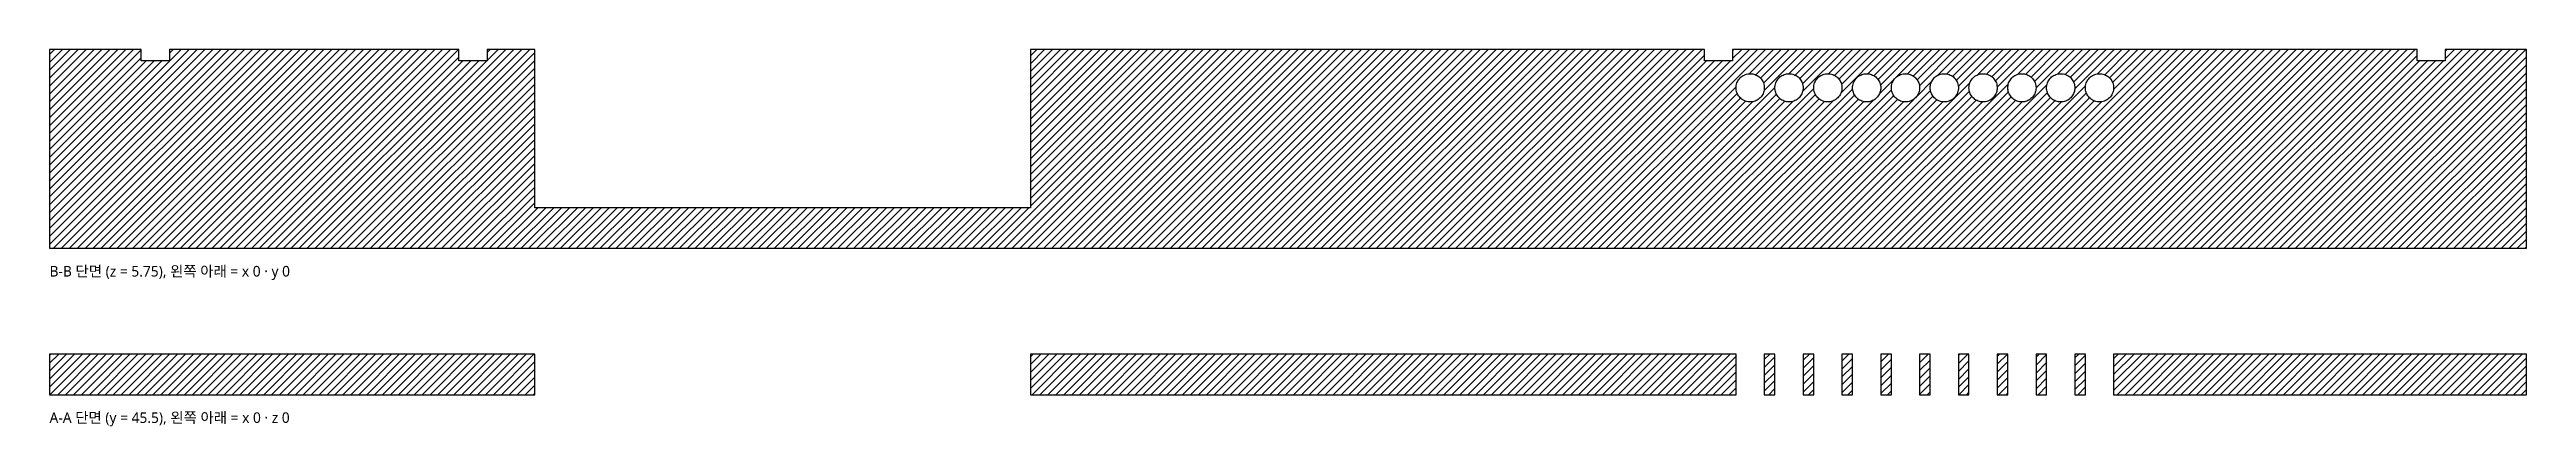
# Model space of a CAD drawing. Header units: millimetres. Extents: x -762 to 1530, y -106 to 118.
# Drawn here: x 828 to 1530, y -9 to 98 of the extents above; entities that cross this region are included whole.
import ezdxf

# ---------------------------------------------------------------- set-up
doc = ezdxf.new("R2010")
doc.units = ezdxf.units.MM
doc.layers.add('SECTION', color=5, linetype='CONTINUOUS', lineweight=25)
doc.layers.add('TEXT', color=7, linetype='CONTINUOUS', lineweight=18)
doc.styles.add('KR', font='malgun.ttf')

msp = doc.modelspace()

# ---------------------------------------------------------------- texts
at = {"layer": 'TEXT', "style": 'KR'}
for s, p in [('B-B 단면 (z = 5.75), 왼쪽 아래 = x 0 · y 0', (828.35, 33.5)), ('A-A 단면 (y = 45.5), 왼쪽 아래 = x 0 · z 0', (828.35, -8))]:
    msp.add_text(s, height=3, dxfattribs=at).set_placement(p)

# ---------------------------------------------------------------- hatches: boundary and pattern name
at = {"layer": 'SECTION'}
h = msp.add_hatch(dxfattribs=at)
h.set_pattern_fill('ANSI31', scale=0.5)
h.paths.add_polyline_path([(1310.001, 83.015), (1309.655, 83.061), (1309.315, 83.136), (1308.982, 83.241), (1308.66, 83.375), (1308.35, 83.536), (1308.056, 83.723), (1307.779, 83.936), (1307.522, 84.172), (1307.286, 84.429), (1307.073, 84.706), (1306.886, 85), (1306.725, 85.31), (1306.591, 85.632), (1306.486, 85.965), (1306.411, 86.305), (1306.365, 86.651), (1306.35, 87), (1306.365, 87.349), (1306.411, 87.695), (1306.486, 88.035), (1306.591, 88.368), (1306.725, 88.69), (1306.886, 89), (1307.073, 89.294), (1307.286, 89.571), (1307.522, 89.828), (1307.779, 90.064), (1308.056, 90.277), (1308.35, 90.464), (1308.66, 90.625), (1308.982, 90.759), (1309.315, 90.864), (1309.655, 90.939), (1310.001, 90.985), (1310.35, 91), (1310.699, 90.985), (1311.045, 90.939), (1311.385, 90.864), (1311.718, 90.759), (1312.04, 90.625), (1312.35, 90.464), (1312.644, 90.277), (1312.921, 90.064), (1313.178, 89.828), (1313.414, 89.571), (1313.627, 89.294), (1313.814, 89), (1313.975, 88.69), (1314.109, 88.368), (1314.214, 88.035), (1314.289, 87.695), (1314.335, 87.349), (1314.35, 87), (1314.335, 86.651), (1314.289, 86.305), (1314.214, 85.965), (1314.109, 85.632), (1313.975, 85.31), (1313.814, 85), (1313.627, 84.706), (1313.414, 84.429), (1313.178, 84.172), (1312.921, 83.936), (1312.644, 83.723), (1312.35, 83.536), (1312.04, 83.375), (1311.718, 83.241), (1311.385, 83.136), (1311.045, 83.061), (1310.699, 83.015), (1310.35, 83)])
h.paths.add_polyline_path([(1321.001, 83.015), (1320.655, 83.061), (1320.315, 83.136), (1319.982, 83.241), (1319.66, 83.375), (1319.35, 83.536), (1319.056, 83.723), (1318.779, 83.936), (1318.522, 84.172), (1318.286, 84.429), (1318.073, 84.706), (1317.886, 85), (1317.725, 85.31), (1317.591, 85.632), (1317.486, 85.965), (1317.411, 86.305), (1317.365, 86.651), (1317.35, 87), (1317.365, 87.349), (1317.411, 87.695), (1317.486, 88.035), (1317.591, 88.368), (1317.725, 88.69), (1317.886, 89), (1318.073, 89.294), (1318.286, 89.571), (1318.522, 89.828), (1318.779, 90.064), (1319.056, 90.277), (1319.35, 90.464), (1319.66, 90.625), (1319.982, 90.759), (1320.315, 90.864), (1320.655, 90.939), (1321.001, 90.985), (1321.35, 91), (1321.699, 90.985), (1322.045, 90.939), (1322.385, 90.864), (1322.718, 90.759), (1323.04, 90.625), (1323.35, 90.464), (1323.644, 90.277), (1323.921, 90.064), (1324.178, 89.828), (1324.414, 89.571), (1324.627, 89.294), (1324.814, 89), (1324.975, 88.69), (1325.109, 88.368), (1325.214, 88.035), (1325.289, 87.695), (1325.335, 87.349), (1325.35, 87), (1325.335, 86.651), (1325.289, 86.305), (1325.214, 85.965), (1325.109, 85.632), (1324.975, 85.31), (1324.814, 85), (1324.627, 84.706), (1324.414, 84.429), (1324.178, 84.172), (1323.921, 83.936), (1323.644, 83.723), (1323.35, 83.536), (1323.04, 83.375), (1322.718, 83.241), (1322.385, 83.136), (1322.045, 83.061), (1321.699, 83.015), (1321.35, 83)])
h.paths.add_polyline_path([(1332.001, 83.015), (1331.655, 83.061), (1331.315, 83.136), (1330.982, 83.241), (1330.66, 83.375), (1330.35, 83.536), (1330.056, 83.723), (1329.779, 83.936), (1329.522, 84.172), (1329.286, 84.429), (1329.073, 84.706), (1328.886, 85), (1328.725, 85.31), (1328.591, 85.632), (1328.486, 85.965), (1328.411, 86.305), (1328.365, 86.651), (1328.35, 87), (1328.365, 87.349), (1328.411, 87.695), (1328.486, 88.035), (1328.591, 88.368), (1328.725, 88.69), (1328.886, 89), (1329.073, 89.294), (1329.286, 89.571), (1329.522, 89.828), (1329.779, 90.064), (1330.056, 90.277), (1330.35, 90.464), (1330.66, 90.625), (1330.982, 90.759), (1331.315, 90.864), (1331.655, 90.939), (1332.001, 90.985), (1332.35, 91), (1332.699, 90.985), (1333.045, 90.939), (1333.385, 90.864), (1333.718, 90.759), (1334.04, 90.625), (1334.35, 90.464), (1334.644, 90.277), (1334.921, 90.064), (1335.178, 89.828), (1335.414, 89.571), (1335.627, 89.294), (1335.814, 89), (1335.975, 88.69), (1336.109, 88.368), (1336.214, 88.035), (1336.289, 87.695), (1336.335, 87.349), (1336.35, 87), (1336.335, 86.651), (1336.289, 86.305), (1336.214, 85.965), (1336.109, 85.632), (1335.975, 85.31), (1335.814, 85), (1335.627, 84.706), (1335.414, 84.429), (1335.178, 84.172), (1334.921, 83.936), (1334.644, 83.723), (1334.35, 83.536), (1334.04, 83.375), (1333.718, 83.241), (1333.385, 83.136), (1333.045, 83.061), (1332.699, 83.015), (1332.35, 83)])
h.paths.add_polyline_path([(1343.001, 83.015), (1342.655, 83.061), (1342.315, 83.136), (1341.982, 83.241), (1341.66, 83.375), (1341.35, 83.536), (1341.056, 83.723), (1340.779, 83.936), (1340.522, 84.172), (1340.286, 84.429), (1340.073, 84.706), (1339.886, 85), (1339.725, 85.31), (1339.591, 85.632), (1339.486, 85.965), (1339.411, 86.305), (1339.365, 86.651), (1339.35, 87), (1339.365, 87.349), (1339.411, 87.695), (1339.486, 88.035), (1339.591, 88.368), (1339.725, 88.69), (1339.886, 89), (1340.073, 89.294), (1340.286, 89.571), (1340.522, 89.828), (1340.779, 90.064), (1341.056, 90.277), (1341.35, 90.464), (1341.66, 90.625), (1341.982, 90.759), (1342.315, 90.864), (1342.655, 90.939), (1343.001, 90.985), (1343.35, 91), (1343.699, 90.985), (1344.045, 90.939), (1344.385, 90.864), (1344.718, 90.759), (1345.04, 90.625), (1345.35, 90.464), (1345.644, 90.277), (1345.921, 90.064), (1346.178, 89.828), (1346.414, 89.571), (1346.627, 89.294), (1346.814, 89), (1346.975, 88.69), (1347.109, 88.368), (1347.214, 88.035), (1347.289, 87.695), (1347.335, 87.349), (1347.35, 87), (1347.335, 86.651), (1347.289, 86.305), (1347.214, 85.965), (1347.109, 85.632), (1346.975, 85.31), (1346.814, 85), (1346.627, 84.706), (1346.414, 84.429), (1346.178, 84.172), (1345.921, 83.936), (1345.644, 83.723), (1345.35, 83.536), (1345.04, 83.375), (1344.718, 83.241), (1344.385, 83.136), (1344.045, 83.061), (1343.699, 83.015), (1343.35, 83)])
h.paths.add_polyline_path([(1354.001, 83.015), (1353.655, 83.061), (1353.315, 83.136), (1352.982, 83.241), (1352.66, 83.375), (1352.35, 83.536), (1352.056, 83.723), (1351.779, 83.936), (1351.522, 84.172), (1351.286, 84.429), (1351.073, 84.706), (1350.886, 85), (1350.725, 85.31), (1350.591, 85.632), (1350.486, 85.965), (1350.411, 86.305), (1350.365, 86.651), (1350.35, 87), (1350.365, 87.349), (1350.411, 87.695), (1350.486, 88.035), (1350.591, 88.368), (1350.725, 88.69), (1350.886, 89), (1351.073, 89.294), (1351.286, 89.571), (1351.522, 89.828), (1351.779, 90.064), (1352.056, 90.277), (1352.35, 90.464), (1352.66, 90.625), (1352.982, 90.759), (1353.315, 90.864), (1353.655, 90.939), (1354.001, 90.985), (1354.35, 91), (1354.699, 90.985), (1355.045, 90.939), (1355.385, 90.864), (1355.718, 90.759), (1356.04, 90.625), (1356.35, 90.464), (1356.644, 90.277), (1356.921, 90.064), (1357.178, 89.828), (1357.414, 89.571), (1357.627, 89.294), (1357.814, 89), (1357.975, 88.69), (1358.109, 88.368), (1358.214, 88.035), (1358.289, 87.695), (1358.335, 87.349), (1358.35, 87), (1358.335, 86.651), (1358.289, 86.305), (1358.214, 85.965), (1358.109, 85.632), (1357.975, 85.31), (1357.814, 85), (1357.627, 84.706), (1357.414, 84.429), (1357.178, 84.172), (1356.921, 83.936), (1356.644, 83.723), (1356.35, 83.536), (1356.04, 83.375), (1355.718, 83.241), (1355.385, 83.136), (1355.045, 83.061), (1354.699, 83.015), (1354.35, 83)])
h.paths.add_polyline_path([(1365.001, 83.015), (1364.655, 83.061), (1364.315, 83.136), (1363.982, 83.241), (1363.66, 83.375), (1363.35, 83.536), (1363.056, 83.723), (1362.779, 83.936), (1362.522, 84.172), (1362.286, 84.429), (1362.073, 84.706), (1361.886, 85), (1361.725, 85.31), (1361.591, 85.632), (1361.486, 85.965), (1361.411, 86.305), (1361.365, 86.651), (1361.35, 87), (1361.365, 87.349), (1361.411, 87.695), (1361.486, 88.035), (1361.591, 88.368), (1361.725, 88.69), (1361.886, 89), (1362.073, 89.294), (1362.286, 89.571), (1362.522, 89.828), (1362.779, 90.064), (1363.056, 90.277), (1363.35, 90.464), (1363.66, 90.625), (1363.982, 90.759), (1364.315, 90.864), (1364.655, 90.939), (1365.001, 90.985), (1365.35, 91), (1365.699, 90.985), (1366.045, 90.939), (1366.385, 90.864), (1366.718, 90.759), (1367.04, 90.625), (1367.35, 90.464), (1367.644, 90.277), (1367.921, 90.064), (1368.178, 89.828), (1368.414, 89.571), (1368.627, 89.294), (1368.814, 89), (1368.975, 88.69), (1369.109, 88.368), (1369.214, 88.035), (1369.289, 87.695), (1369.335, 87.349), (1369.35, 87), (1369.335, 86.651), (1369.289, 86.305), (1369.214, 85.965), (1369.109, 85.632), (1368.975, 85.31), (1368.814, 85), (1368.627, 84.706), (1368.414, 84.429), (1368.178, 84.172), (1367.921, 83.936), (1367.644, 83.723), (1367.35, 83.536), (1367.04, 83.375), (1366.718, 83.241), (1366.385, 83.136), (1366.045, 83.061), (1365.699, 83.015), (1365.35, 83)])
h.paths.add_polyline_path([(1376.001, 83.015), (1375.655, 83.061), (1375.315, 83.136), (1374.982, 83.241), (1374.66, 83.375), (1374.35, 83.536), (1374.056, 83.723), (1373.779, 83.936), (1373.522, 84.172), (1373.286, 84.429), (1373.073, 84.706), (1372.886, 85), (1372.725, 85.31), (1372.591, 85.632), (1372.486, 85.965), (1372.411, 86.305), (1372.365, 86.651), (1372.35, 87), (1372.365, 87.349), (1372.411, 87.695), (1372.486, 88.035), (1372.591, 88.368), (1372.725, 88.69), (1372.886, 89), (1373.073, 89.294), (1373.286, 89.571), (1373.522, 89.828), (1373.779, 90.064), (1374.056, 90.277), (1374.35, 90.464), (1374.66, 90.625), (1374.982, 90.759), (1375.315, 90.864), (1375.655, 90.939), (1376.001, 90.985), (1376.35, 91), (1376.699, 90.985), (1377.045, 90.939), (1377.385, 90.864), (1377.718, 90.759), (1378.04, 90.625), (1378.35, 90.464), (1378.644, 90.277), (1378.921, 90.064), (1379.178, 89.828), (1379.414, 89.571), (1379.627, 89.294), (1379.814, 89), (1379.975, 88.69), (1380.109, 88.368), (1380.214, 88.035), (1380.289, 87.695), (1380.335, 87.349), (1380.35, 87), (1380.335, 86.651), (1380.289, 86.305), (1380.214, 85.965), (1380.109, 85.632), (1379.975, 85.31), (1379.814, 85), (1379.627, 84.706), (1379.414, 84.429), (1379.178, 84.172), (1378.921, 83.936), (1378.644, 83.723), (1378.35, 83.536), (1378.04, 83.375), (1377.718, 83.241), (1377.385, 83.136), (1377.045, 83.061), (1376.699, 83.015), (1376.35, 83)])
h.paths.add_polyline_path([(1387.001, 83.015), (1386.655, 83.061), (1386.315, 83.136), (1385.982, 83.241), (1385.66, 83.375), (1385.35, 83.536), (1385.056, 83.723), (1384.779, 83.936), (1384.522, 84.172), (1384.286, 84.429), (1384.073, 84.706), (1383.886, 85), (1383.725, 85.31), (1383.591, 85.632), (1383.486, 85.965), (1383.411, 86.305), (1383.365, 86.651), (1383.35, 87), (1383.365, 87.349), (1383.411, 87.695), (1383.486, 88.035), (1383.591, 88.368), (1383.725, 88.69), (1383.886, 89), (1384.073, 89.294), (1384.286, 89.571), (1384.522, 89.828), (1384.779, 90.064), (1385.056, 90.277), (1385.35, 90.464), (1385.66, 90.625), (1385.982, 90.759), (1386.315, 90.864), (1386.655, 90.939), (1387.001, 90.985), (1387.35, 91), (1387.699, 90.985), (1388.045, 90.939), (1388.385, 90.864), (1388.718, 90.759), (1389.04, 90.625), (1389.35, 90.464), (1389.644, 90.277), (1389.921, 90.064), (1390.178, 89.828), (1390.414, 89.571), (1390.627, 89.294), (1390.814, 89), (1390.975, 88.69), (1391.109, 88.368), (1391.214, 88.035), (1391.289, 87.695), (1391.335, 87.349), (1391.35, 87), (1391.335, 86.651), (1391.289, 86.305), (1391.214, 85.965), (1391.109, 85.632), (1390.975, 85.31), (1390.814, 85), (1390.627, 84.706), (1390.414, 84.429), (1390.178, 84.172), (1389.921, 83.936), (1389.644, 83.723), (1389.35, 83.536), (1389.04, 83.375), (1388.718, 83.241), (1388.385, 83.136), (1388.045, 83.061), (1387.699, 83.015), (1387.35, 83)])
h.paths.add_polyline_path([(1398.001, 83.015), (1397.655, 83.061), (1397.315, 83.136), (1396.982, 83.241), (1396.66, 83.375), (1396.35, 83.536), (1396.056, 83.723), (1395.779, 83.936), (1395.522, 84.172), (1395.286, 84.429), (1395.073, 84.706), (1394.886, 85), (1394.725, 85.31), (1394.591, 85.632), (1394.486, 85.965), (1394.411, 86.305), (1394.365, 86.651), (1394.35, 87), (1394.365, 87.349), (1394.411, 87.695), (1394.486, 88.035), (1394.591, 88.368), (1394.725, 88.69), (1394.886, 89), (1395.073, 89.294), (1395.286, 89.571), (1395.522, 89.828), (1395.779, 90.064), (1396.056, 90.277), (1396.35, 90.464), (1396.66, 90.625), (1396.982, 90.759), (1397.315, 90.864), (1397.655, 90.939), (1398.001, 90.985), (1398.35, 91), (1398.699, 90.985), (1399.045, 90.939), (1399.385, 90.864), (1399.718, 90.759), (1400.04, 90.625), (1400.35, 90.464), (1400.644, 90.277), (1400.921, 90.064), (1401.178, 89.828), (1401.414, 89.571), (1401.627, 89.294), (1401.814, 89), (1401.975, 88.69), (1402.109, 88.368), (1402.214, 88.035), (1402.289, 87.695), (1402.335, 87.349), (1402.35, 87), (1402.335, 86.651), (1402.289, 86.305), (1402.214, 85.965), (1402.109, 85.632), (1401.975, 85.31), (1401.814, 85), (1401.627, 84.706), (1401.414, 84.429), (1401.178, 84.172), (1400.921, 83.936), (1400.644, 83.723), (1400.35, 83.536), (1400.04, 83.375), (1399.718, 83.241), (1399.385, 83.136), (1399.045, 83.061), (1398.699, 83.015), (1398.35, 83)])
h.paths.add_polyline_path([(1409.001, 83.015), (1408.655, 83.061), (1408.315, 83.136), (1407.982, 83.241), (1407.66, 83.375), (1407.35, 83.536), (1407.056, 83.723), (1406.779, 83.936), (1406.522, 84.172), (1406.286, 84.429), (1406.073, 84.706), (1405.886, 85), (1405.725, 85.31), (1405.591, 85.632), (1405.486, 85.965), (1405.411, 86.305), (1405.365, 86.651), (1405.35, 87), (1405.365, 87.349), (1405.411, 87.695), (1405.486, 88.035), (1405.591, 88.368), (1405.725, 88.69), (1405.886, 89), (1406.073, 89.294), (1406.286, 89.571), (1406.522, 89.828), (1406.779, 90.064), (1407.056, 90.277), (1407.35, 90.464), (1407.66, 90.625), (1407.982, 90.759), (1408.315, 90.864), (1408.655, 90.939), (1409.001, 90.985), (1409.35, 91), (1409.699, 90.985), (1410.045, 90.939), (1410.385, 90.864), (1410.718, 90.759), (1411.04, 90.625), (1411.35, 90.464), (1411.644, 90.277), (1411.921, 90.064), (1412.178, 89.828), (1412.414, 89.571), (1412.627, 89.294), (1412.814, 89), (1412.975, 88.69), (1413.109, 88.368), (1413.214, 88.035), (1413.289, 87.695), (1413.335, 87.349), (1413.35, 87), (1413.335, 86.651), (1413.289, 86.305), (1413.214, 85.965), (1413.109, 85.632), (1412.975, 85.31), (1412.814, 85), (1412.627, 84.706), (1412.414, 84.429), (1412.178, 84.172), (1411.921, 83.936), (1411.644, 83.723), (1411.35, 83.536), (1411.04, 83.375), (1410.718, 83.241), (1410.385, 83.136), (1410.045, 83.061), (1409.699, 83.015), (1409.35, 83)])
h.paths.add_polyline_path([(1530.35, 97.85), (1507.35, 97.85), (1507.35, 94.65), (1499.35, 94.65), (1499.35, 97.85), (1305.35, 97.85), (1305.35, 94.65), (1297.35, 94.65), (1297.35, 97.85), (1106.35, 97.85), (1106.35, 53), (965.85, 53), (965.85, 97.85), (952.35, 97.85), (952.35, 94.65), (944.35, 94.65), (944.35, 97.85), (862.35, 97.85), (862.35, 94.65), (854.35, 94.65), (854.35, 97.85), (828.35, 97.85), (828.35, 41.5), (1530.35, 41.5)])
h = msp.add_hatch(dxfattribs=at)
h.set_pattern_fill('ANSI31', scale=0.5)
h.paths.add_polyline_path([(965.85, 11.5), (828.35, 11.5), (828.35, 0), (965.85, 0)])
h.paths.add_polyline_path([(1306.35, 11.5), (1106.35, 11.5), (1106.35, 0), (1306.35, 0)])
h.paths.add_polyline_path([(1317.35, 11.5), (1314.35, 11.5), (1314.35, 0), (1317.35, 0)])
h.paths.add_polyline_path([(1328.35, 11.5), (1325.35, 11.5), (1325.35, 0), (1328.35, 0)])
h.paths.add_polyline_path([(1339.35, 11.5), (1336.35, 11.5), (1336.35, 0), (1339.35, 0)])
h.paths.add_polyline_path([(1350.35, 11.5), (1347.35, 11.5), (1347.35, 0), (1350.35, 0)])
h.paths.add_polyline_path([(1361.35, 11.5), (1358.35, 11.5), (1358.35, 0), (1361.35, 0)])
h.paths.add_polyline_path([(1372.35, 11.5), (1369.35, 11.5), (1369.35, 0), (1372.35, 0)])
h.paths.add_polyline_path([(1383.35, 11.5), (1380.35, 11.5), (1380.35, 0), (1383.35, 0)])
h.paths.add_polyline_path([(1394.35, 11.5), (1391.35, 11.5), (1391.35, 0), (1394.35, 0)])
h.paths.add_polyline_path([(1405.35, 11.5), (1402.35, 11.5), (1402.35, 0), (1405.35, 0)])
h.paths.add_polyline_path([(1530.35, 11.5), (1413.35, 11.5), (1413.35, 0), (1530.35, 0)])

# ---------------------------------------------------------------- linework, layer by layer
for points in [[(1530.35, 97.85), (1507.35, 97.85), (1507.35, 94.65), (1499.35, 94.65), (1499.35, 97.85), (1305.35, 97.85), (1305.35, 94.65), (1297.35, 94.65), (1297.35, 97.85), (1106.35, 97.85), (1106.35, 53), (965.85, 53), (965.85, 97.85), (952.35, 97.85), (952.35, 94.65), (944.35, 94.65), (944.35, 97.85), (862.35, 97.85), (862.35, 94.65), (854.35, 94.65), (854.35, 97.85), (828.35, 97.85), (828.35, 41.5), (1530.35, 41.5)], [(1310.001, 83.015), (1309.655, 83.061), (1309.315, 83.136), (1308.982, 83.241), (1308.66, 83.375), (1308.35, 83.536), (1308.056, 83.723), (1307.779, 83.936), (1307.522, 84.172), (1307.286, 84.429), (1307.073, 84.706), (1306.886, 85), (1306.725, 85.31), (1306.591, 85.632), (1306.486, 85.965), (1306.411, 86.305), (1306.365, 86.651), (1306.35, 87), (1306.365, 87.349), (1306.411, 87.695), (1306.486, 88.035), (1306.591, 88.368), (1306.725, 88.69), (1306.886, 89), (1307.073, 89.294), (1307.286, 89.571), (1307.522, 89.828), (1307.779, 90.064), (1308.056, 90.277), (1308.35, 90.464), (1308.66, 90.625), (1308.982, 90.759), (1309.315, 90.864), (1309.655, 90.939), (1310.001, 90.985), (1310.35, 91), (1310.699, 90.985), (1311.045, 90.939), (1311.385, 90.864), (1311.718, 90.759), (1312.04, 90.625), (1312.35, 90.464), (1312.644, 90.277), (1312.921, 90.064), (1313.178, 89.828), (1313.414, 89.571), (1313.627, 89.294), (1313.814, 89), (1313.975, 88.69), (1314.109, 88.368), (1314.214, 88.035), (1314.289, 87.695), (1314.335, 87.349), (1314.35, 87), (1314.335, 86.651), (1314.289, 86.305), (1314.214, 85.965), (1314.109, 85.632), (1313.975, 85.31), (1313.814, 85), (1313.627, 84.706), (1313.414, 84.429), (1313.178, 84.172), (1312.921, 83.936), (1312.644, 83.723), (1312.35, 83.536), (1312.04, 83.375), (1311.718, 83.241), (1311.385, 83.136), (1311.045, 83.061), (1310.699, 83.015), (1310.35, 83)], [(1321.001, 83.015), (1320.655, 83.061), (1320.315, 83.136), (1319.982, 83.241), (1319.66, 83.375), (1319.35, 83.536), (1319.056, 83.723), (1318.779, 83.936), (1318.522, 84.172), (1318.286, 84.429), (1318.073, 84.706), (1317.886, 85), (1317.725, 85.31), (1317.591, 85.632), (1317.486, 85.965), (1317.411, 86.305), (1317.365, 86.651), (1317.35, 87), (1317.365, 87.349), (1317.411, 87.695), (1317.486, 88.035), (1317.591, 88.368), (1317.725, 88.69), (1317.886, 89), (1318.073, 89.294), (1318.286, 89.571), (1318.522, 89.828), (1318.779, 90.064), (1319.056, 90.277), (1319.35, 90.464), (1319.66, 90.625), (1319.982, 90.759), (1320.315, 90.864), (1320.655, 90.939), (1321.001, 90.985), (1321.35, 91), (1321.699, 90.985), (1322.045, 90.939), (1322.385, 90.864), (1322.718, 90.759), (1323.04, 90.625), (1323.35, 90.464), (1323.644, 90.277), (1323.921, 90.064), (1324.178, 89.828), (1324.414, 89.571), (1324.627, 89.294), (1324.814, 89), (1324.975, 88.69), (1325.109, 88.368), (1325.214, 88.035), (1325.289, 87.695), (1325.335, 87.349), (1325.35, 87), (1325.335, 86.651), (1325.289, 86.305), (1325.214, 85.965), (1325.109, 85.632), (1324.975, 85.31), (1324.814, 85), (1324.627, 84.706), (1324.414, 84.429), (1324.178, 84.172), (1323.921, 83.936), (1323.644, 83.723), (1323.35, 83.536), (1323.04, 83.375), (1322.718, 83.241), (1322.385, 83.136), (1322.045, 83.061), (1321.699, 83.015), (1321.35, 83)], [(1332.001, 83.015), (1331.655, 83.061), (1331.315, 83.136), (1330.982, 83.241), (1330.66, 83.375), (1330.35, 83.536), (1330.056, 83.723), (1329.779, 83.936), (1329.522, 84.172), (1329.286, 84.429), (1329.073, 84.706), (1328.886, 85), (1328.725, 85.31), (1328.591, 85.632), (1328.486, 85.965), (1328.411, 86.305), (1328.365, 86.651), (1328.35, 87), (1328.365, 87.349), (1328.411, 87.695), (1328.486, 88.035), (1328.591, 88.368), (1328.725, 88.69), (1328.886, 89), (1329.073, 89.294), (1329.286, 89.571), (1329.522, 89.828), (1329.779, 90.064), (1330.056, 90.277), (1330.35, 90.464), (1330.66, 90.625), (1330.982, 90.759), (1331.315, 90.864), (1331.655, 90.939), (1332.001, 90.985), (1332.35, 91), (1332.699, 90.985), (1333.045, 90.939), (1333.385, 90.864), (1333.718, 90.759), (1334.04, 90.625), (1334.35, 90.464), (1334.644, 90.277), (1334.921, 90.064), (1335.178, 89.828), (1335.414, 89.571), (1335.627, 89.294), (1335.814, 89), (1335.975, 88.69), (1336.109, 88.368), (1336.214, 88.035), (1336.289, 87.695), (1336.335, 87.349), (1336.35, 87), (1336.335, 86.651), (1336.289, 86.305), (1336.214, 85.965), (1336.109, 85.632), (1335.975, 85.31), (1335.814, 85), (1335.627, 84.706), (1335.414, 84.429), (1335.178, 84.172), (1334.921, 83.936), (1334.644, 83.723), (1334.35, 83.536), (1334.04, 83.375), (1333.718, 83.241), (1333.385, 83.136), (1333.045, 83.061), (1332.699, 83.015), (1332.35, 83)], [(1343.001, 83.015), (1342.655, 83.061), (1342.315, 83.136), (1341.982, 83.241), (1341.66, 83.375), (1341.35, 83.536), (1341.056, 83.723), (1340.779, 83.936), (1340.522, 84.172), (1340.286, 84.429), (1340.073, 84.706), (1339.886, 85), (1339.725, 85.31), (1339.591, 85.632), (1339.486, 85.965), (1339.411, 86.305), (1339.365, 86.651), (1339.35, 87), (1339.365, 87.349), (1339.411, 87.695), (1339.486, 88.035), (1339.591, 88.368), (1339.725, 88.69), (1339.886, 89), (1340.073, 89.294), (1340.286, 89.571), (1340.522, 89.828), (1340.779, 90.064), (1341.056, 90.277), (1341.35, 90.464), (1341.66, 90.625), (1341.982, 90.759), (1342.315, 90.864), (1342.655, 90.939), (1343.001, 90.985), (1343.35, 91), (1343.699, 90.985), (1344.045, 90.939), (1344.385, 90.864), (1344.718, 90.759), (1345.04, 90.625), (1345.35, 90.464), (1345.644, 90.277), (1345.921, 90.064), (1346.178, 89.828), (1346.414, 89.571), (1346.627, 89.294), (1346.814, 89), (1346.975, 88.69), (1347.109, 88.368), (1347.214, 88.035), (1347.289, 87.695), (1347.335, 87.349), (1347.35, 87), (1347.335, 86.651), (1347.289, 86.305), (1347.214, 85.965), (1347.109, 85.632), (1346.975, 85.31), (1346.814, 85), (1346.627, 84.706), (1346.414, 84.429), (1346.178, 84.172), (1345.921, 83.936), (1345.644, 83.723), (1345.35, 83.536), (1345.04, 83.375), (1344.718, 83.241), (1344.385, 83.136), (1344.045, 83.061), (1343.699, 83.015), (1343.35, 83)], [(1354.001, 83.015), (1353.655, 83.061), (1353.315, 83.136), (1352.982, 83.241), (1352.66, 83.375), (1352.35, 83.536), (1352.056, 83.723), (1351.779, 83.936), (1351.522, 84.172), (1351.286, 84.429), (1351.073, 84.706), (1350.886, 85), (1350.725, 85.31), (1350.591, 85.632), (1350.486, 85.965), (1350.411, 86.305), (1350.365, 86.651), (1350.35, 87), (1350.365, 87.349), (1350.411, 87.695), (1350.486, 88.035), (1350.591, 88.368), (1350.725, 88.69), (1350.886, 89), (1351.073, 89.294), (1351.286, 89.571), (1351.522, 89.828), (1351.779, 90.064), (1352.056, 90.277), (1352.35, 90.464), (1352.66, 90.625), (1352.982, 90.759), (1353.315, 90.864), (1353.655, 90.939), (1354.001, 90.985), (1354.35, 91), (1354.699, 90.985), (1355.045, 90.939), (1355.385, 90.864), (1355.718, 90.759), (1356.04, 90.625), (1356.35, 90.464), (1356.644, 90.277), (1356.921, 90.064), (1357.178, 89.828), (1357.414, 89.571), (1357.627, 89.294), (1357.814, 89), (1357.975, 88.69), (1358.109, 88.368), (1358.214, 88.035), (1358.289, 87.695), (1358.335, 87.349), (1358.35, 87), (1358.335, 86.651), (1358.289, 86.305), (1358.214, 85.965), (1358.109, 85.632), (1357.975, 85.31), (1357.814, 85), (1357.627, 84.706), (1357.414, 84.429), (1357.178, 84.172), (1356.921, 83.936), (1356.644, 83.723), (1356.35, 83.536), (1356.04, 83.375), (1355.718, 83.241), (1355.385, 83.136), (1355.045, 83.061), (1354.699, 83.015), (1354.35, 83)], [(1365.001, 83.015), (1364.655, 83.061), (1364.315, 83.136), (1363.982, 83.241), (1363.66, 83.375), (1363.35, 83.536), (1363.056, 83.723), (1362.779, 83.936), (1362.522, 84.172), (1362.286, 84.429), (1362.073, 84.706), (1361.886, 85), (1361.725, 85.31), (1361.591, 85.632), (1361.486, 85.965), (1361.411, 86.305), (1361.365, 86.651), (1361.35, 87), (1361.365, 87.349), (1361.411, 87.695), (1361.486, 88.035), (1361.591, 88.368), (1361.725, 88.69), (1361.886, 89), (1362.073, 89.294), (1362.286, 89.571), (1362.522, 89.828), (1362.779, 90.064), (1363.056, 90.277), (1363.35, 90.464), (1363.66, 90.625), (1363.982, 90.759), (1364.315, 90.864), (1364.655, 90.939), (1365.001, 90.985), (1365.35, 91), (1365.699, 90.985), (1366.045, 90.939), (1366.385, 90.864), (1366.718, 90.759), (1367.04, 90.625), (1367.35, 90.464), (1367.644, 90.277), (1367.921, 90.064), (1368.178, 89.828), (1368.414, 89.571), (1368.627, 89.294), (1368.814, 89), (1368.975, 88.69), (1369.109, 88.368), (1369.214, 88.035), (1369.289, 87.695), (1369.335, 87.349), (1369.35, 87), (1369.335, 86.651), (1369.289, 86.305), (1369.214, 85.965), (1369.109, 85.632), (1368.975, 85.31), (1368.814, 85), (1368.627, 84.706), (1368.414, 84.429), (1368.178, 84.172), (1367.921, 83.936), (1367.644, 83.723), (1367.35, 83.536), (1367.04, 83.375), (1366.718, 83.241), (1366.385, 83.136), (1366.045, 83.061), (1365.699, 83.015), (1365.35, 83)], [(1376.001, 83.015), (1375.655, 83.061), (1375.315, 83.136), (1374.982, 83.241), (1374.66, 83.375), (1374.35, 83.536), (1374.056, 83.723), (1373.779, 83.936), (1373.522, 84.172), (1373.286, 84.429), (1373.073, 84.706), (1372.886, 85), (1372.725, 85.31), (1372.591, 85.632), (1372.486, 85.965), (1372.411, 86.305), (1372.365, 86.651), (1372.35, 87), (1372.365, 87.349), (1372.411, 87.695), (1372.486, 88.035), (1372.591, 88.368), (1372.725, 88.69), (1372.886, 89), (1373.073, 89.294), (1373.286, 89.571), (1373.522, 89.828), (1373.779, 90.064), (1374.056, 90.277), (1374.35, 90.464), (1374.66, 90.625), (1374.982, 90.759), (1375.315, 90.864), (1375.655, 90.939), (1376.001, 90.985), (1376.35, 91), (1376.699, 90.985), (1377.045, 90.939), (1377.385, 90.864), (1377.718, 90.759), (1378.04, 90.625), (1378.35, 90.464), (1378.644, 90.277), (1378.921, 90.064), (1379.178, 89.828), (1379.414, 89.571), (1379.627, 89.294), (1379.814, 89), (1379.975, 88.69), (1380.109, 88.368), (1380.214, 88.035), (1380.289, 87.695), (1380.335, 87.349), (1380.35, 87), (1380.335, 86.651), (1380.289, 86.305), (1380.214, 85.965), (1380.109, 85.632), (1379.975, 85.31), (1379.814, 85), (1379.627, 84.706), (1379.414, 84.429), (1379.178, 84.172), (1378.921, 83.936), (1378.644, 83.723), (1378.35, 83.536), (1378.04, 83.375), (1377.718, 83.241), (1377.385, 83.136), (1377.045, 83.061), (1376.699, 83.015), (1376.35, 83)], [(1387.001, 83.015), (1386.655, 83.061), (1386.315, 83.136), (1385.982, 83.241), (1385.66, 83.375), (1385.35, 83.536), (1385.056, 83.723), (1384.779, 83.936), (1384.522, 84.172), (1384.286, 84.429), (1384.073, 84.706), (1383.886, 85), (1383.725, 85.31), (1383.591, 85.632), (1383.486, 85.965), (1383.411, 86.305), (1383.365, 86.651), (1383.35, 87), (1383.365, 87.349), (1383.411, 87.695), (1383.486, 88.035), (1383.591, 88.368), (1383.725, 88.69), (1383.886, 89), (1384.073, 89.294), (1384.286, 89.571), (1384.522, 89.828), (1384.779, 90.064), (1385.056, 90.277), (1385.35, 90.464), (1385.66, 90.625), (1385.982, 90.759), (1386.315, 90.864), (1386.655, 90.939), (1387.001, 90.985), (1387.35, 91), (1387.699, 90.985), (1388.045, 90.939), (1388.385, 90.864), (1388.718, 90.759), (1389.04, 90.625), (1389.35, 90.464), (1389.644, 90.277), (1389.921, 90.064), (1390.178, 89.828), (1390.414, 89.571), (1390.627, 89.294), (1390.814, 89), (1390.975, 88.69), (1391.109, 88.368), (1391.214, 88.035), (1391.289, 87.695), (1391.335, 87.349), (1391.35, 87), (1391.335, 86.651), (1391.289, 86.305), (1391.214, 85.965), (1391.109, 85.632), (1390.975, 85.31), (1390.814, 85), (1390.627, 84.706), (1390.414, 84.429), (1390.178, 84.172), (1389.921, 83.936), (1389.644, 83.723), (1389.35, 83.536), (1389.04, 83.375), (1388.718, 83.241), (1388.385, 83.136), (1388.045, 83.061), (1387.699, 83.015), (1387.35, 83)], [(1398.001, 83.015), (1397.655, 83.061), (1397.315, 83.136), (1396.982, 83.241), (1396.66, 83.375), (1396.35, 83.536), (1396.056, 83.723), (1395.779, 83.936), (1395.522, 84.172), (1395.286, 84.429), (1395.073, 84.706), (1394.886, 85), (1394.725, 85.31), (1394.591, 85.632), (1394.486, 85.965), (1394.411, 86.305), (1394.365, 86.651), (1394.35, 87), (1394.365, 87.349), (1394.411, 87.695), (1394.486, 88.035), (1394.591, 88.368), (1394.725, 88.69), (1394.886, 89), (1395.073, 89.294), (1395.286, 89.571), (1395.522, 89.828), (1395.779, 90.064), (1396.056, 90.277), (1396.35, 90.464), (1396.66, 90.625), (1396.982, 90.759), (1397.315, 90.864), (1397.655, 90.939), (1398.001, 90.985), (1398.35, 91), (1398.699, 90.985), (1399.045, 90.939), (1399.385, 90.864), (1399.718, 90.759), (1400.04, 90.625), (1400.35, 90.464), (1400.644, 90.277), (1400.921, 90.064), (1401.178, 89.828), (1401.414, 89.571), (1401.627, 89.294), (1401.814, 89), (1401.975, 88.69), (1402.109, 88.368), (1402.214, 88.035), (1402.289, 87.695), (1402.335, 87.349), (1402.35, 87), (1402.335, 86.651), (1402.289, 86.305), (1402.214, 85.965), (1402.109, 85.632), (1401.975, 85.31), (1401.814, 85), (1401.627, 84.706), (1401.414, 84.429), (1401.178, 84.172), (1400.921, 83.936), (1400.644, 83.723), (1400.35, 83.536), (1400.04, 83.375), (1399.718, 83.241), (1399.385, 83.136), (1399.045, 83.061), (1398.699, 83.015), (1398.35, 83)], [(1409.001, 83.015), (1408.655, 83.061), (1408.315, 83.136), (1407.982, 83.241), (1407.66, 83.375), (1407.35, 83.536), (1407.056, 83.723), (1406.779, 83.936), (1406.522, 84.172), (1406.286, 84.429), (1406.073, 84.706), (1405.886, 85), (1405.725, 85.31), (1405.591, 85.632), (1405.486, 85.965), (1405.411, 86.305), (1405.365, 86.651), (1405.35, 87), (1405.365, 87.349), (1405.411, 87.695), (1405.486, 88.035), (1405.591, 88.368), (1405.725, 88.69), (1405.886, 89), (1406.073, 89.294), (1406.286, 89.571), (1406.522, 89.828), (1406.779, 90.064), (1407.056, 90.277), (1407.35, 90.464), (1407.66, 90.625), (1407.982, 90.759), (1408.315, 90.864), (1408.655, 90.939), (1409.001, 90.985), (1409.35, 91), (1409.699, 90.985), (1410.045, 90.939), (1410.385, 90.864), (1410.718, 90.759), (1411.04, 90.625), (1411.35, 90.464), (1411.644, 90.277), (1411.921, 90.064), (1412.178, 89.828), (1412.414, 89.571), (1412.627, 89.294), (1412.814, 89), (1412.975, 88.69), (1413.109, 88.368), (1413.214, 88.035), (1413.289, 87.695), (1413.335, 87.349), (1413.35, 87), (1413.335, 86.651), (1413.289, 86.305), (1413.214, 85.965), (1413.109, 85.632), (1412.975, 85.31), (1412.814, 85), (1412.627, 84.706), (1412.414, 84.429), (1412.178, 84.172), (1411.921, 83.936), (1411.644, 83.723), (1411.35, 83.536), (1411.04, 83.375), (1410.718, 83.241), (1410.385, 83.136), (1410.045, 83.061), (1409.699, 83.015), (1409.35, 83)], [(965.85, 11.5), (828.35, 11.5), (828.35, 0), (965.85, 0)], [(1306.35, 11.5), (1106.35, 11.5), (1106.35, 0), (1306.35, 0)], [(1317.35, 11.5), (1314.35, 11.5), (1314.35, 0), (1317.35, 0)], [(1328.35, 11.5), (1325.35, 11.5), (1325.35, 0), (1328.35, 0)], [(1339.35, 11.5), (1336.35, 11.5), (1336.35, 0), (1339.35, 0)], [(1350.35, 11.5), (1347.35, 11.5), (1347.35, 0), (1350.35, 0)], [(1361.35, 11.5), (1358.35, 11.5), (1358.35, 0), (1361.35, 0)], [(1372.35, 11.5), (1369.35, 11.5), (1369.35, 0), (1372.35, 0)], [(1383.35, 11.5), (1380.35, 11.5), (1380.35, 0), (1383.35, 0)], [(1394.35, 11.5), (1391.35, 11.5), (1391.35, 0), (1394.35, 0)], [(1405.35, 11.5), (1402.35, 11.5), (1402.35, 0), (1405.35, 0)], [(1530.35, 11.5), (1413.35, 11.5), (1413.35, 0), (1530.35, 0)]]:
    msp.add_lwpolyline(points, close=True, dxfattribs=at)

msp.set_redraw_order([(e.dxf.handle, doc.entitydb.next_handle()) for e in msp.query("TEXT MTEXT ATTDEF DIMENSION ARC_DIMENSION")])  # texts and dimensions are drawn at this point

doc.saveas('drawing.dxf')
